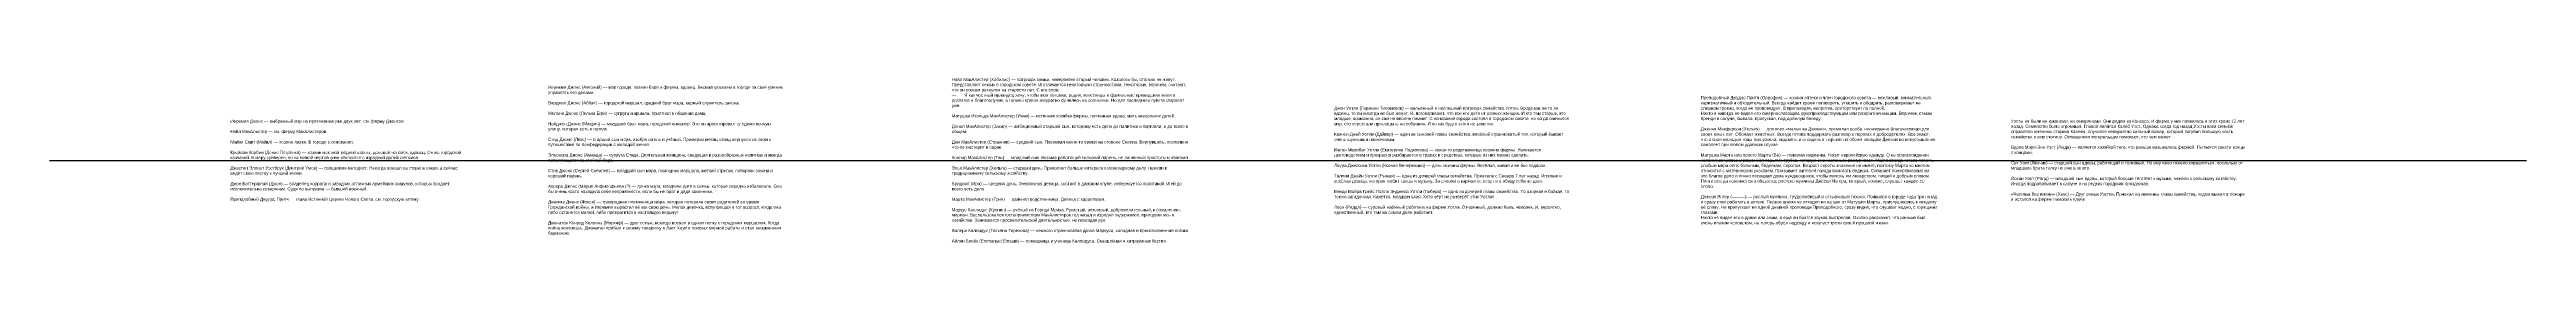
# Model space of a CAD drawing. Header units: inches. Extents: x -109 to 1896, y -491 to 645.
# Drawn here: x -79 to 1896, y 157 to 290 of the extents above; entities that cross this region are included whole.
import ezdxf

# ---------------------------------------------------------------- set-up
doc = ezdxf.new("R2010")
doc.units = ezdxf.units.IN
doc.header["$MEASUREMENT"] = 0
doc.styles.get("Standard").update_dxf_attribs({"font": 'arial.ttf'})

msp = doc.modelspace()

# ---------------------------------------------------------------- linework, layer by layer
msp.add_line((-79, 223.2), (1895.7, 223.2))

# ---------------------------------------------------------------- texts
at = {"char_height": 2.5, "width": 187.871, "attachment_point": 4}
for s, insert in [('{\\fArial|b0|i0|c204|p34;Иеремия Джонс (Антоний) — мэр города, хозяин бара и фермы, вдовец. Весьма уважаем в городе за своё умение управлять его делами.\\P\\PВирджил Джонс (Аббат) — городской маршал, средний брат мэра, верный служитель закона.\\P\\PМелани Джонс (Лелька Ёфи) — супруга маршала, приятная в общении дама.\\P\\PНайджел Джонс (Митрич) — младший брат мэра, городской инженер. Это он проектировал ту единственную улицу, которая есть в городе.\\P\\PСтид Джонс (Лекс) — старший сын мэра, изобретатель и учёный. Примерно месяц назад вернулся из своего путешествия по Конфедерации с молодой женой.\\P\\PЭлеонора Джонс (Аманда) — супруга Стида. Деятельная женщина, сведущая в разнообразных напитках и иногда появляющаяся за стойкой бара.\\P\\PСтив Джонс (Сергей Соболев) — младший сын мэра, помощник маршала, меткий стрелок, поборник закона и хороший парень.\\P\\PАврора Джонс (Мария Анфилофьева (?) — дочка мэра, младшее дитя в семье, которое изрядно избаловали. Она бы очень часто находила себе неприятности, если бы не брат и дядя законники.\\P\\PДжемма Джонс (Фокси) — троюродная племянница мэра, которая потеряла своих родителей во время Гражданской войны, и Иеремия вырастил её как свою дочь. Милая девочка, вступающая в тот возраст, когда она либо останется милой, либо превратится в настоящую ведьму!\\P\\PДжонатан Конрад Коллинз (Морхиф) — друг семьи, некогда воевал в одном полку с городским маршалом. Когда война кончилась, Джонатан прибыл к своему товарищу в Ласт Хоуп в поисках мирной работы и стал неизменным барменом.}', (318.4, 223.2)), ('{\\fArial|b0|i0|c204|p34;Нэйл МакАлистер (Хабилис) — патриарх семьи, невероятно старый человек. Казалось бы, столько не живут. Представляет семью в городском совете. И отличается некоторыми странностями. Некоторые, впрочем, считают, что он совсем рехнулся на старости лет. С его слов:\\P—^IЯ как честный ирландец хочу, чтобы мои потомки, родня, колесницы и фамильные привидения жили в достатке и благополучии, а головы врагов аккуратно сушились на солнышке. Но для последнего пункта староват уже.\\P\\PМатушка Изольда МакАлистер (Инна) — истинная хозяйка фермы, почтенная вдова, мать нескольких детей.\\P\\PДонал МакАлистер (Захар) — амбициозный старший сын, которому есть дело до политики и торговли, и до всего в общем.\\P\\PДюк МакАлистер (Странник) — средний сын. Повоевал какое-то время на стороне Севера. Вернувшись, постоянно что-то мастерит в сарае.\\P\\PКоннор МакАлистер (Тас) — младший сын. Весьма работящий сельский парень, не лишённый простоты и обаяния.\\P\\PЭнья МакАлистер (Хельга) — старшая дочь. Проявляет больше интереса к инженерному делу, нежели к традиционному сельскому хозяйству.\\P\\PБриджит (Ира) — средняя дочь. Энергичная девица, состоит в дамском клубе, интересуется политикой. И ей до всего есть дело.\\P\\PМарта МакАлистер (Грин) — дальняя родственница. Девица с характером.\\P\\PМаркус Каллидус (Кронин) — учёный из Города Мрака. Рукастый, вежливый, доброжелательный, к сожалению, мормон. Воспользовался гостеприимством МакАлистеров год назад и изрядно задержался, пригодившись в хозяйстве. Занимается просветительской деятельностью, не покладая рук.\\P\\PВалери Каллидус (Татьяна Терехова) — немного странноватая дочка Маркуса, холодная и преисполненная логики.\\P\\PАйлин Блейк (Emmanuel Einsam) — помощница и ученица Каллидуса. Смышлёная и хитроумная бестия.}', (640.3, 223.2)), ('{\\fArial|b0|i0|c204|p34;Джон Уотли (Германн Тихомиров) — вальяжный и неспешный патриарх семейства Уотли. Вроде как он то ли вдовец, то ли никогда не был женат. И, поговаривают, что все его дети от разных женщин. И кто там старше, кто младше, возможно, он сам не вполне помнит. С основания города состоял в городском совете, но когда сменился мэр, его перестали приглашать на собрания. И он как будто этого не заметил.\\P\\PКвинси Джей Уотли (Дайвер) — один из сыновей главы семейства, весёлый странноватый тип, который бывает очень шумным и навязчивым.\\P\\PМеган Мерибет Уотли (Екатерина Подкопова) — какая-то родственница хозяина фермы. Увлекается цветоводством и прекрасно разбирается в травах и средствах, которые из них можно сделать.\\P\\PЛаура Джессика Уотли (Ксения Вечеринина) — дочь хозяина фермы. Весёлая, живая и не без подвоха.\\P\\PТаллия Джейн Уотли (Рыжая) — одна из дочерей главы семейства. Приехала с Севера 7 лет назад. Игривая и весёлая девица, которая любит танцы и музыку. За словом в карман не лезет и в обиду себя не даст.\\P\\PВенди Мойра Грейс Полли Энджела Уотли (Либера) — одна из дочерей главы семейства. То озорная и бойкая, то томно-загадочная. Кажется, младшенькая. Хотя чёрт их разберёт этих Уотли!\\P\\PЛеон (Риддл) — суровый наёмный работник на ферме Уотли. Отчаянный, должно быть, человек. И, вероятно, единственный, кто там на самом деле работает.}', (945.1, 223.2)), ('{\\fArial|b0|i0|c204|p34;Преподобный Джудас Притч (Оррофин) — хозяин аптеки и член городского совета — вежливый, внимательный, харизматичный и обходительный. Всегда найдет время поговорить, утешить и ободрить, разговаривает не слишком громко, когда не проповедует. В проповедях, напротив, ораторствует по полной.\\PНикто и никогда не видел его сквернословящим, рукоприкладствующим или развратничающим. Впрочем, стакан бренди в салуне, бывало, пропускал, под должную беседу.\\P\\PДженни Макферсон (Хелькэ) — для всех «малышка Дженни», премилая особа, неожиданно благочестивая для своих юных лет. Обожает животных. Всегда готова поддержать разговор о пороках и добродетелях. Все знают, что в свои молодые годы она успела: овдоветь и отсидеть в тюрьме; по обоим поводам Дженни во всеуслышание сожалеет при любом удобном случае.\\P\\PМатушка Марта или просто Марта (Ви) — пожилая индианка. Носит европейскую одежду. О ее происхождении напоминает разве украшенная перьями трубка, которую она частенько раскуривает. Марта всегда готова помочь слабым мира сего: больным, беднякам, сиротам. Возраст сироты значения не имеет, поэтому Марта ко многим относится с материнским участием. Призывает жителей города помогать бедным. Собирает пожертвования на это благое дело и лично посещает дома нуждающихся, чтобы помочь им лекарством, пищей и добрым словом. Почти всегда появляется в обществе рослого мужчины Джесси Янгера, который, похоже, слушает каждое ее слово.\\P\\PДжесси Янгер (———) — рослый мужчина, трудолюбивый и отзывчивый тихоня. Появился в городе года три назад и сразу стал работать в аптеке. Первое время не отходил ни на шаг от Матушки Марты, прислушиваясь к каждому её слову. Не пропускает ни одной дневной проповеди Преподобного, сразу видно, что слушает жадно, с горящими глазами.\\PНикто не видел его в драке или злым, а ещё он боится звуков выстрелов. Охотно расскажет, что раньше был очень плохим человеком, но теперь обрёл надежду и искупает грехи своей прошлой жизни.}', (1237.4, 223.2)), ('{\\fArial|b0|i0|c204|p34;Иеремия Джонс }— {\\fArial|b0|i0|c204|p34;выбранный мэр на протяжении уже двух лет}, {\\fArial|b0|i0|c204|p34;см}. {\\fArial|b0|i0|c204|p34;ферму Джонсов}.\\P\\P{\\fArial|b0|i0|c204|p34;Нэйл МакАлистер }— {\\fArial|b0|i0|c204|p34;см}. {\\fArial|b0|i0|c204|p34;ферму МакАлистеров}.\\P\\P{\\fArial|b0|i0|c204|p34;Майкл Смит }({\\fArial|b0|i0|c204|p34;Майкл}) — {\\fArial|b0|i0|c204|p34;хозяин лавки}. {\\fArial|b0|i0|c204|p34;В городе с основания}.\\P\\P{\\fArial|b0|i0|c204|p34;Крейван Корбин }({\\fArial|b0|i0|c204|p34;Денис Петренко}) — {\\fArial|b0|i0|c204|p34;хозяин местной медной шахты}, {\\fArial|b0|i0|c204|p34;деловой человек}, {\\fArial|b0|i0|c204|p34;вдовец}. {\\fArial|b0|i0|c204|p34;Он же городской казначей}. {\\fArial|b0|i0|c204|p34;В меру суеверен}, {\\fArial|b0|i0|c204|p34;но ко всякой чертовщине относится с изрядной долей скепсиса}.\\P\\P{\\fArial|b0|i0|c204|p34;Джастин Эллиот Уэстбрук }({\\fArial|b0|i0|c204|p34;Дмитрий Умов}) — {\\fArial|b0|i0|c204|p34;священник}-{\\fArial|b0|i0|c204|p34;методист}. {\\fArial|b0|i0|c204|p34;Некогда воевал на стороне южан}, {\\fArial|b0|i0|c204|p34;а сейчас ведёт свою паству к лучшей жизни}.\\P\\P{\\fArial|b0|i0|c204|p34;Джон Баттерфлай }({\\fArial|b0|i0|c204|p34;Джон}) — {\\fArial|b0|i0|c204|p34;владелец коррала и заводчик отличных армейских скакунов}, {\\fArial|b0|i0|c204|p34;которых продает исключительно северянам}. {\\fArial|b0|i0|c204|p34;Судя по выправке }— {\\fArial|b0|i0|c204|p34;бывший военный}.\\P\\P{\\fArial|b0|i0|c204|p34;Преподобный Джудас Притч }— {\\fArial|b0|i0|c204|p34;глава Истинной Церкви Нового Света}, {\\fArial|b0|i0|c204|p34;см}. {\\fArial|b0|i0|c204|p34;городскую аптеку}.', (65.2, 223.2)), ('{\\fArial|b0|i0|c204|p34;Уэсты не были ни южанами, ни северянами. Они родом из Канзаса. И ферма у них появилась в этих краях 12 лет назад. Семейство было огромным. Главой являлся Калеб Уэст. Однако, когда год назад Уэсты всей семьёй справляли именины старика Калеба, случился невероятно сильный пожар, который погубил большую часть семейства и всю скотину. Оставшимся погорельцам помогают, кто чем может.\\P\\PВдова Мэри-Энн Уэст (Люда) — является хозяйкой того, что раньше называлось фермой. Пытается свести концы с концами.\\P\\PСет Уэст (Лёнчик) — старший сын вдовы, работящий и толковый. Но ему явно тяжело справляться, поскольку от младшего брата толку не очень много.\\P\\PЙохан Уэст (Ролд) — младший сын вдовы, который больше тяготеет к музыке, нежели к сельскому хозяйству. Иногда подрабатывает в салуне и на редких городских праздниках.\\P\\P«Человек без имени» (Хиус) — Друг семьи Уэстов. Приехал на именины главы семейства, чудом выжил в пожаре и остался на ферме помогать вдове.}', (1484.7, 223.2))]:
    msp.add_mtext(s, dxfattribs=dict(at, insert=insert))

doc.saveas('drawing.dxf')
